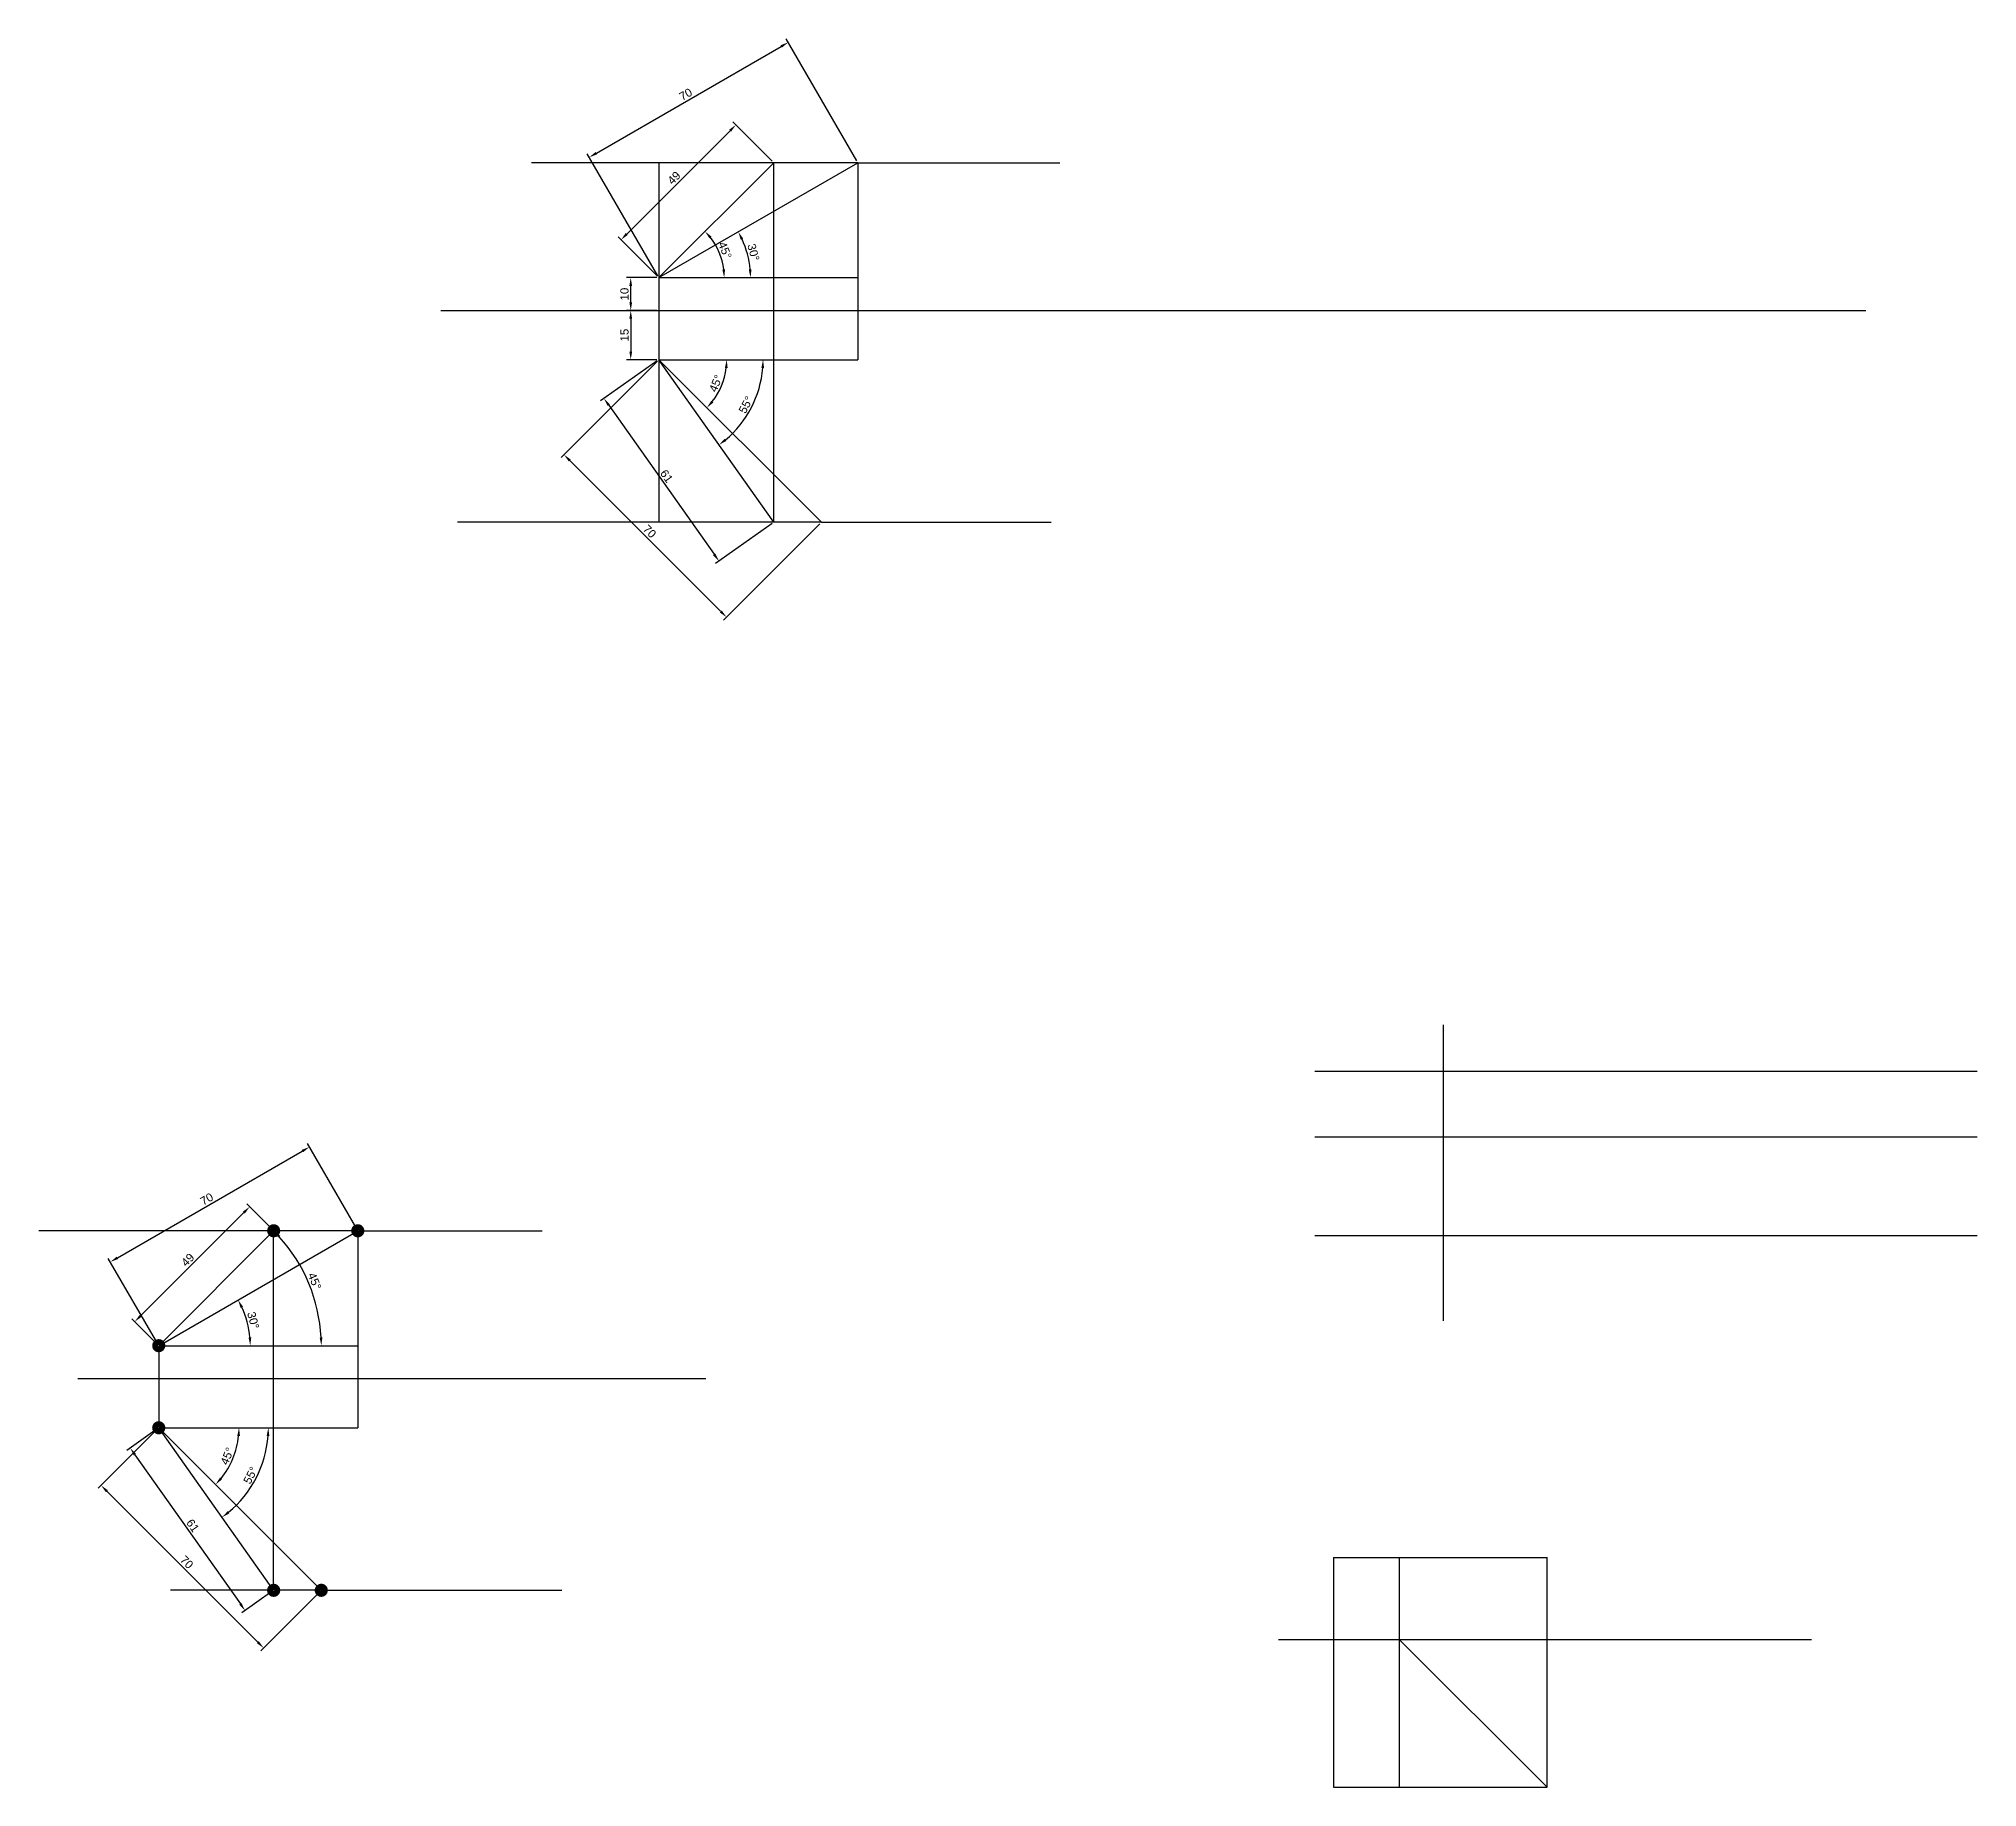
# Model space of a CAD drawing. Header units: millimetres. Extents: x 0 to 2671, y -1 to 896.
# Drawn here: x 1528 to 2118, y 364 to 896 of the extents above; entities that cross this region are included whole.
import ezdxf

# ---------------------------------------------------------------- set-up
doc = ezdxf.new("R2010")
doc.units = ezdxf.units.MM
doc.styles.get("Standard").update_dxf_attribs({"font": 'arial.ttf'})
doc.dimstyles.new('ISO-25', dxfattribs={"dimtxt": 2.5, "dimasz": 2.5, "dimexe": 1.25, "dimexo": 0.625, "dimtad": 1, "dimdec": 0, "dimtxsty": 'Standard', "dimcen": 2.5, "dimadec": 0, "dimazin": 0, "dimtfac": 1, "dimtdec": 0, "dimtmove": 0, "dimatfit": 3, "dimfxl": 1, "dimarcsym": 0})

msp = doc.modelspace()

# ---------------------------------------------------------------- blocks, each defined once
blk = doc.blocks.new('*D102')
at = {"color": 0, "lineweight": -2, "transparency": 16777216}
blk.add_arc((1564.59, 498.34), 27.88, 5.13917, 24.86083, dxfattribs=at)
at = {"color": 0, "transparency": 16777216}
for points in [[(1589.52, 509.87), (1590.26, 510.25), (1588.74, 512.28)], [(1592.78, 500.85), (1591.95, 500.82), (1592.47, 498.34)]]:
    blk.add_solid(points, dxfattribs=at)
at = {"layer": 'Defpoints', "color": 0, "transparency": 16777216}
for p in [(1625.21, 533.34), (1592.05, 503.18), (1564.59, 498.34), (1564.59, 498.34), (1625.21, 498.34)]:
    blk.add_point(p, dxfattribs=at)
at = {"color": 0, "transparency": 16777216, "insert": (1593.36, 506.05), "char_height": 2.5, "attachment_point": 5, "rotation": 285}
blk.add_mtext('30°', dxfattribs=at)
blk = doc.blocks.new('*D103')
at = {"color": 0, "lineweight": -2, "transparency": 16777216}
blk.add_arc((1564.59, 498.34), 49.5, 2.89418, 42.10582, dxfattribs=at)
at = {"color": 0, "transparency": 16777216}
for points in [[(1601.01, 531.24), (1601.62, 531.81), (1599.59, 533.34)], [(1614.44, 500.85), (1613.61, 500.83), (1614.09, 498.34)]]:
    blk.add_solid(points, dxfattribs=at)
at = {"layer": 'Defpoints', "color": 0, "transparency": 16777216}
for p in [(1599.59, 533.34), (1612.4, 511.15), (1564.59, 498.34), (1564.59, 498.34), (1625.21, 498.34)]:
    blk.add_point(p, dxfattribs=at)
at = {"color": 0, "transparency": 16777216, "insert": (1612.07, 518), "char_height": 2.5, "attachment_point": 5, "rotation": 292.5}
blk.add_mtext('45°', dxfattribs=at)
blk = doc.blocks.new('*D104')
at = {"color": 0, "lineweight": -2, "transparency": 16777216}
blk.add_arc((1564.59, 473.34), 24.46, 320.85881, 354.14119, dxfattribs=at)
at = {"color": 0, "transparency": 16777216}
for points in [[(1588.51, 470.86), (1589.34, 470.82), (1589.05, 473.34)], [(1583.87, 457.62), (1583.25, 458.18), (1581.89, 456.04)]]:
    blk.add_solid(points, dxfattribs=at)
at = {"layer": 'Defpoints', "color": 0, "transparency": 16777216}
for p in [(1564.59, 473.34), (1564.59, 473.34), (1625.21, 473.34), (1585.78, 461.11), (1614.09, 423.84)]:
    blk.add_point(p, dxfattribs=at)
at = {"color": 0, "transparency": 16777216, "insert": (1585.44, 464.7), "char_height": 2.5, "attachment_point": 5, "rotation": 67.5}
blk.add_mtext('45°', dxfattribs=at)
blk = doc.blocks.new('*D105')
at = {"color": 0, "lineweight": -2, "transparency": 16777216}
blk.add_arc((1564.59, 473.34), 33.38, 309.55683, 355.70756, dxfattribs=at)
at = {"color": 0, "transparency": 16777216}
for points in [[(1597.46, 470.85), (1598.29, 470.82), (1597.97, 473.34)], [(1586.1, 447.27), (1585.6, 447.93), (1583.86, 446.08)]]:
    blk.add_solid(points, dxfattribs=at)
at = {"layer": 'Defpoints', "color": 0, "transparency": 16777216}
for p in [(1564.59, 473.34), (1564.59, 473.34), (1625.21, 473.34), (1591.43, 453.49), (1599.59, 423.84)]:
    blk.add_point(p, dxfattribs=at)
at = {"color": 0, "transparency": 16777216, "insert": (1592.55, 458.87), "char_height": 2.5, "attachment_point": 5, "rotation": 62.63219}
blk.add_mtext('55°', dxfattribs=at)
blk = doc.blocks.new('*D106')
at = {"color": 0, "lineweight": -2, "transparency": 16777216}
for p, q in [((1559.06, 507.41), (1590.52, 538.87)), ((1599.15, 533.78), (1591.4, 541.53)), ((1564.15, 498.78), (1556.4, 506.53))]:
    blk.add_line(p, q, dxfattribs=at)
at = {"color": 0, "transparency": 16777216}
for points in [[(1590.23, 539.17), (1590.81, 538.58), (1592.29, 540.64)], [(1558.76, 507.7), (1559.35, 507.12), (1557.29, 505.64)]]:
    blk.add_solid(points, dxfattribs=at)
at = {"layer": 'Defpoints', "color": 0, "transparency": 16777216}
for p in [(1592.29, 540.64), (1599.59, 533.34), (1564.59, 498.34)]:
    blk.add_point(p, dxfattribs=at)
at = {"color": 0, "transparency": 16777216, "insert": (1573.44, 524.49), "char_height": 2.5, "attachment_point": 5, "rotation": 45}
blk.add_mtext('49', dxfattribs=at)
blk = doc.blocks.new('*D107')
at = {"color": 0, "lineweight": -2, "transparency": 16777216}
for p, q in [((1564.08, 472.98), (1554.87, 466.46)), ((1557.34, 465.14), (1589.45, 419.73)), ((1599.08, 423.48), (1589.87, 416.97))]:
    blk.add_line(p, q, dxfattribs=at)
at = {"color": 0, "transparency": 16777216}
for points in [[(1557.68, 465.39), (1557, 464.9), (1555.89, 467.19)], [(1589.79, 419.97), (1589.11, 419.49), (1590.89, 417.69)]]:
    blk.add_solid(points, dxfattribs=at)
at = {"layer": 'Defpoints', "color": 0, "transparency": 16777216}
for p in [(1564.59, 473.34), (1599.59, 423.84), (1590.89, 417.69)]:
    blk.add_point(p, dxfattribs=at)
at = {"color": 0, "transparency": 16777216, "insert": (1574.95, 443.54), "char_height": 2.5, "attachment_point": 5, "rotation": 305.26439}
blk.add_mtext('61', dxfattribs=at)
blk = doc.blocks.new('*D108')
at = {"color": 0, "lineweight": -2, "transparency": 16777216}
for p, q in [((1552.03, 525.1), (1608.32, 557.6)), ((1624.9, 533.88), (1609.86, 559.93)), ((1564.28, 498.88), (1549.24, 524.93))]:
    blk.add_line(p, q, dxfattribs=at)
at = {"color": 0, "transparency": 16777216}
for points in [[(1608.11, 557.96), (1608.53, 557.24), (1610.49, 558.85)], [(1551.82, 525.46), (1552.24, 524.74), (1549.86, 523.85)]]:
    blk.add_solid(points, dxfattribs=at)
at = {"layer": 'Defpoints', "color": 0, "transparency": 16777216}
for p in [(1610.49, 558.85), (1625.21, 533.34), (1564.59, 498.34)]:
    blk.add_point(p, dxfattribs=at)
at = {"color": 0, "transparency": 16777216, "insert": (1579.22, 542.99), "char_height": 2.5, "attachment_point": 5, "rotation": 30}
blk.add_mtext('70', dxfattribs=at)
blk = doc.blocks.new('*D109')
at = {"color": 0, "lineweight": -2, "transparency": 16777216}
for p, q in [((1564.15, 472.9), (1546.15, 454.9)), ((1548.8, 454.01), (1594.77, 408.05)), ((1613.65, 423.4), (1595.65, 405.4))]:
    blk.add_line(p, q, dxfattribs=at)
at = {"color": 0, "transparency": 16777216}
for points in [[(1549.1, 454.31), (1548.51, 453.72), (1547.04, 455.78)], [(1595.06, 408.34), (1594.47, 407.76), (1596.53, 406.28)]]:
    blk.add_solid(points, dxfattribs=at)
at = {"layer": 'Defpoints', "color": 0, "transparency": 16777216}
for p in [(1564.59, 473.34), (1614.09, 423.84), (1596.53, 406.28)]:
    blk.add_point(p, dxfattribs=at)
at = {"color": 0, "transparency": 16777216, "insert": (1573.13, 432.38), "char_height": 2.5, "attachment_point": 5, "rotation": 315}
blk.add_mtext('70', dxfattribs=at)
blk = doc.blocks.new('*D110')
at = {"color": 0, "lineweight": -2, "transparency": 16777216}
for p, q in [((1697.87, 861.53), (1754.16, 894.03)), ((1777.19, 859.15), (1755.7, 896.36)), ((1716.57, 824.15), (1695.08, 861.36))]:
    blk.add_line(p, q, dxfattribs=at)
at = {"color": 0, "transparency": 16777216}
for points in [[(1753.95, 894.39), (1754.37, 893.67), (1756.33, 895.28)], [(1697.66, 861.89), (1698.08, 861.17), (1695.71, 860.28)]]:
    blk.add_solid(points, dxfattribs=at)
at = {"layer": 'Defpoints', "color": 0, "transparency": 16777216}
for p in [(1756.33, 895.28), (1777.5, 858.61), (1716.88, 823.61)]:
    blk.add_point(p, dxfattribs=at)
at = {"color": 0, "transparency": 16777216, "insert": (1725.07, 879.43), "char_height": 2.5, "attachment_point": 5, "rotation": 30}
blk.add_mtext('70', dxfattribs=at)
blk = doc.blocks.new('*D111')
at = {"color": 0, "lineweight": -2, "transparency": 16777216}
for p, q in [((1707.12, 836.9), (1738.58, 868.37)), ((1751.44, 859.05), (1739.47, 871.02)), ((1716.44, 824.05), (1704.47, 836.02))]:
    blk.add_line(p, q, dxfattribs=at)
at = {"color": 0, "transparency": 16777216}
for points in [[(1738.29, 868.66), (1738.88, 868.07), (1740.35, 870.14)], [(1706.83, 837.2), (1707.42, 836.61), (1705.35, 835.14)]]:
    blk.add_solid(points, dxfattribs=at)
at = {"layer": 'Defpoints', "color": 0, "transparency": 16777216}
for p in [(1740.35, 870.14), (1751.88, 858.61), (1716.88, 823.61)]:
    blk.add_point(p, dxfattribs=at)
at = {"color": 0, "transparency": 16777216, "insert": (1721.51, 853.98), "char_height": 2.5, "attachment_point": 5, "rotation": 45}
blk.add_mtext('49', dxfattribs=at)
blk = doc.blocks.new('*D112')
at = {"color": 0, "lineweight": -2, "transparency": 16777216}
for p, q in [((1716.44, 798.17), (1687.1, 768.83)), ((1689.75, 767.95), (1735.71, 721.99)), ((1765.93, 748.67), (1736.6, 719.34))]:
    blk.add_line(p, q, dxfattribs=at)
at = {"color": 0, "transparency": 16777216}
for points in [[(1690.05, 768.24), (1689.46, 767.66), (1687.98, 769.72)], [(1736.01, 722.28), (1735.42, 721.69), (1737.48, 720.22)]]:
    blk.add_solid(points, dxfattribs=at)
at = {"layer": 'Defpoints', "color": 0, "transparency": 16777216}
for p in [(1716.88, 798.61), (1766.38, 749.11), (1737.48, 720.22)]:
    blk.add_point(p, dxfattribs=at)
at = {"color": 0, "transparency": 16777216, "insert": (1714.08, 746.31), "char_height": 2.5, "attachment_point": 5, "rotation": 315}
blk.add_mtext('70', dxfattribs=at)
blk = doc.blocks.new('*D113')
at = {"color": 0, "lineweight": -2, "transparency": 16777216}
for p, q in [((1716.37, 798.25), (1699.17, 786.09)), ((1701.63, 784.77), (1733.75, 739.35)), ((1751.37, 748.75), (1734.17, 736.59))]:
    blk.add_line(p, q, dxfattribs=at)
at = {"color": 0, "transparency": 16777216}
for points in [[(1701.97, 785.01), (1701.29, 784.53), (1700.19, 786.81)], [(1734.09, 739.6), (1733.4, 739.11), (1735.19, 737.31)]]:
    blk.add_solid(points, dxfattribs=at)
at = {"layer": 'Defpoints', "color": 0, "transparency": 16777216}
for p in [(1716.88, 798.61), (1751.88, 749.11), (1735.19, 737.31)]:
    blk.add_point(p, dxfattribs=at)
at = {"color": 0, "transparency": 16777216, "insert": (1719.24, 763.16), "char_height": 2.5, "attachment_point": 5, "rotation": 305.26439}
blk.add_mtext('61', dxfattribs=at)
blk = doc.blocks.new('*D114')
at = {"color": 0, "lineweight": -2, "transparency": 16777216}
for p, q in [((1716.25, 823.61), (1707.08, 823.61)), ((1708.33, 816.11), (1708.33, 821.11)), ((1716.25, 813.61), (1707.08, 813.61))]:
    blk.add_line(p, q, dxfattribs=at)
at = {"color": 0, "transparency": 16777216}
for points in [[(1707.91, 821.11), (1708.75, 821.11), (1708.33, 823.61)], [(1707.91, 816.11), (1708.75, 816.11), (1708.33, 813.61)]]:
    blk.add_solid(points, dxfattribs=at)
at = {"layer": 'Defpoints', "color": 0, "transparency": 16777216}
for p in [(1708.33, 823.61), (1716.88, 823.61), (1716.88, 813.61)]:
    blk.add_point(p, dxfattribs=at)
at = {"color": 0, "transparency": 16777216, "insert": (1706.43, 818.61), "char_height": 2.5, "attachment_point": 5, "rotation": 90}
blk.add_mtext('10', dxfattribs=at)
blk = doc.blocks.new('*D115')
at = {"color": 0, "lineweight": -2, "transparency": 16777216}
for p, q in [((1716.25, 813.61), (1707.08, 813.61)), ((1708.33, 811.11), (1708.33, 801.11)), ((1716.25, 798.61), (1707.08, 798.61))]:
    blk.add_line(p, q, dxfattribs=at)
at = {"color": 0, "transparency": 16777216}
for points in [[(1707.91, 811.11), (1708.75, 811.11), (1708.33, 813.61)], [(1707.91, 801.11), (1708.75, 801.11), (1708.33, 798.61)]]:
    blk.add_solid(points, dxfattribs=at)
at = {"layer": 'Defpoints', "color": 0, "transparency": 16777216}
for p in [(1716.88, 813.61), (1708.33, 798.61), (1716.88, 798.61)]:
    blk.add_point(p, dxfattribs=at)
at = {"color": 0, "transparency": 16777216, "insert": (1706.43, 806.11), "char_height": 2.5, "attachment_point": 5, "rotation": 90}
blk.add_mtext('15', dxfattribs=at)
blk = doc.blocks.new('*D116')
at = {"color": 0, "lineweight": -2, "transparency": 16777216}
blk.add_arc((1716.88, 823.61), 27.93, 5.1309, 24.8691, dxfattribs=at)
at = {"color": 0, "transparency": 16777216}
for points in [[(1741.84, 835.16), (1742.58, 835.55), (1741.06, 837.58)], [(1745.11, 826.13), (1744.28, 826.09), (1744.8, 823.61)]]:
    blk.add_solid(points, dxfattribs=at)
at = {"layer": 'Defpoints', "color": 0, "transparency": 16777216}
for p in [(1777.5, 858.61), (1744.38, 828.46), (1716.88, 823.61), (1716.88, 823.61), (1777.5, 823.61)]:
    blk.add_point(p, dxfattribs=at)
at = {"color": 0, "transparency": 16777216, "insert": (1745.69, 831.33), "char_height": 2.5, "attachment_point": 5, "rotation": 285}
blk.add_mtext('30°', dxfattribs=at)
blk = doc.blocks.new('*D117')
at = {"color": 0, "lineweight": -2, "transparency": 16777216}
blk.add_arc((1716.88, 823.61), 19.92, 7.19494, 37.80506, dxfattribs=at)
at = {"color": 0, "transparency": 16777216}
for points in [[(1732.31, 835.55), (1732.93, 836.1), (1730.96, 837.7)], [(1737.06, 826.13), (1736.23, 826.08), (1736.8, 823.61)]]:
    blk.add_solid(points, dxfattribs=at)
at = {"layer": 'Defpoints', "color": 0, "transparency": 16777216}
for p in [(1751.88, 858.61), (1736.12, 828.77), (1716.88, 823.61), (1716.88, 823.61), (1777.5, 823.61)]:
    blk.add_point(p, dxfattribs=at)
at = {"color": 0, "transparency": 16777216, "insert": (1737.03, 831.96), "char_height": 2.5, "attachment_point": 5, "rotation": 292.5}
blk.add_mtext('45°', dxfattribs=at)
blk = doc.blocks.new('*D118')
at = {"color": 0, "lineweight": -2, "transparency": 16777216}
blk.add_arc((1716.88, 798.61), 20.69, 321.92634, 353.07366, dxfattribs=at)
at = {"color": 0, "transparency": 16777216}
for points in [[(1737, 796.14), (1737.84, 796.09), (1737.57, 798.61)], [(1733.48, 785.58), (1732.86, 786.13), (1731.51, 783.98)]]:
    blk.add_solid(points, dxfattribs=at)
at = {"layer": 'Defpoints', "color": 0, "transparency": 16777216}
for p in [(1716.88, 798.61), (1716.88, 798.61), (1777.5, 798.61), (1734.8, 788.27), (1766.38, 749.11)]:
    blk.add_point(p, dxfattribs=at)
at = {"color": 0, "transparency": 16777216, "insert": (1734.24, 791.42), "char_height": 2.5, "attachment_point": 5, "rotation": 67.5}
blk.add_mtext('45°', dxfattribs=at)
blk = doc.blocks.new('*D119')
at = {"color": 0, "lineweight": -2, "transparency": 16777216}
blk.add_arc((1716.88, 798.61), 31.74, 309.77787, 355.48652, dxfattribs=at)
at = {"color": 0, "transparency": 16777216}
for points in [[(1748.11, 796.13), (1748.94, 796.1), (1748.62, 798.61)], [(1737.44, 773.89), (1736.93, 774.55), (1735.21, 772.69)]]:
    blk.add_solid(points, dxfattribs=at)
at = {"layer": 'Defpoints', "color": 0, "transparency": 16777216}
for p in [(1716.88, 798.61), (1716.88, 798.61), (1777.5, 798.61), (1742.4, 779.73), (1751.88, 749.11)]:
    blk.add_point(p, dxfattribs=at)
at = {"color": 0, "transparency": 16777216, "insert": (1743.38, 784.89), "char_height": 2.5, "attachment_point": 5, "rotation": 62.63219}
blk.add_mtext('55°', dxfattribs=at)

# ---------------------------------------------------------------- dimensions: what is measured, and where the dimension line sits
for p1, p2, distance, picture, middle in [((1716.88, 823.61), (1777.5, 858.61), 42.34, '*D110', (1725.07, 879.43)), ((1716.88, 823.61), (1751.88, 858.61), 16.3, '*D111', (1721.51, 853.98)), ((1716.88, 813.61), (1716.88, 823.61), 8.55, '*D114', (1706.43, 818.61)), ((1716.88, 813.61), (1716.88, 798.61), -8.55, '*D115', (1706.43, 806.11)), ((1716.88, 798.61), (1766.38, 749.11), -40.86, '*D112', (1714.08, 746.31)), ((1716.88, 798.61), (1751.88, 749.11), -20.44, '*D113', (1719.24, 763.16)), ((1564.59, 498.34), (1625.21, 533.34), 29.46, '*D108', (1579.22, 542.99)), ((1564.59, 498.34), (1599.59, 533.34), 10.33, '*D106', (1573.44, 524.49)), ((1564.59, 473.34), (1614.09, 423.84), -24.83, '*D109', (1573.13, 432.38)), ((1564.59, 473.34), (1599.59, 423.84), -10.65, '*D107', (1574.95, 443.54))]:
    dim = msp.add_aligned_dim(p1=p1, p2=p2, distance=distance, dimstyle='ISO-25')
    dim.commit()
    dim.dimension.update_dxf_attribs({"geometry": picture, "text_midpoint": middle})
for base, line1, line2, picture, middle in [((1744.38, 828.46), ((1716.88, 823.61), (1777.5, 823.61)), ((1716.88, 823.61), (1777.5, 858.61)), '*D116', (1745.69, 831.33)), ((1736.12, 828.77), ((1716.88, 823.61), (1777.5, 823.61)), ((1751.88, 858.61), (1716.88, 823.61)), '*D117', (1737.03, 831.96)), ((1734.8, 788.27), ((1716.88, 798.61), (1777.5, 798.61)), ((1716.88, 798.61), (1766.38, 749.11)), '*D118', (1734.24, 791.42)), ((1742.4, 779.73), ((1751.88, 749.11), (1716.88, 798.61)), ((1716.88, 798.61), (1777.5, 798.61)), '*D119', (1743.38, 784.89)), ((1592.05, 503.18), ((1564.59, 498.34), (1625.21, 498.34)), ((1564.59, 498.34), (1625.21, 533.34)), '*D102', (1593.36, 506.05)), ((1612.4, 511.15), ((1564.59, 498.34), (1625.21, 498.34)), ((1599.59, 533.34), (1564.59, 498.34)), '*D103', (1612.07, 518)), ((1585.78, 461.11), ((1564.59, 473.34), (1614.09, 423.84)), ((1564.59, 473.34), (1625.21, 473.34)), '*D104', (1585.44, 464.7)), ((1591.43, 453.49), ((1599.59, 423.84), (1564.59, 473.34)), ((1564.59, 473.34), (1625.21, 473.34)), '*D105', (1592.55, 458.87))]:
    dim = msp.add_angular_dim_2l(base=base, line1=line1, line2=line2, dimstyle='ISO-25')
    dim.commit()
    dim.dimension.update_dxf_attribs({"geometry": picture, "text_midpoint": middle})

# ---------------------------------------------------------------- linework, layer by layer
for p, q in [((1777.5, 858.61), (1678.07, 858.61)), ((1716.88, 858.61), (1716.88, 749.11)), ((1716.88, 823.61), (1777.5, 858.61)), ((1751.88, 749.11), (1751.88, 858.61)), ((1777.5, 858.61), (1777.5, 798.61)), ((1777.5, 858.61), (1838.95, 858.61)), ((1716.88, 823.61), (1777.5, 823.61)), ((1650.46, 813.61), (2084.44, 813.61)), ((1716.88, 798.61), (1777.5, 798.61)), ((1716.88, 798.61), (1766.38, 749.11)), ((1766.38, 749.11), (1655.59, 749.11)), ((1766.38, 749.11), (1836.39, 749.11)), ((1955.71, 596.07), (1955.71, 505.9)), ((1916.68, 581.9), (2118.37, 581.9)), ((1916.68, 561.9), (2118.37, 561.9)), ((1625.21, 533.34), (1528.06, 533.34)), ((1564.59, 498.34), (1625.21, 533.34)), ((1599.59, 533.34), (1564.59, 498.34)), ((1599.59, 423.84), (1599.59, 533.34)), ((1625.21, 533.34), (1625.21, 473.34)), ((1625.21, 533.34), (1681.37, 533.34)), ((1916.68, 531.9), (2118.37, 531.9)), ((1564.59, 498.34), (1625.21, 498.34)), ((1564.59, 498.34), (1564.59, 473.34)), ((1540, 488.34), (1731.22, 488.34)), ((1564.59, 473.34), (1625.21, 473.34)), ((1564.59, 473.34), (1564.59, 473.34)), ((1564.59, 473.34), (1614.09, 423.84)), ((1599.59, 423.84), (1564.59, 473.34)), ((1922.38, 433.87), (1987.38, 433.87)), ((1922.38, 433.87), (1922.38, 363.87)), ((1942.38, 433.87), (1942.38, 363.87)), ((1987.38, 363.87), (1987.38, 433.87)), ((1614.09, 423.84), (1568.13, 423.84)), ((1614.09, 423.84), (1687.37, 423.84)), ((1905.59, 408.87), (2067.87, 408.87)), ((1942.38, 408.87), (1987.38, 363.87)), ((1922.38, 363.87), (1987.38, 363.87))]:
    msp.add_line(p, q)
at = {"lineweight": 30}
for p, q in [((1751.88, 858.61), (1716.88, 823.61)), ((1751.88, 749.11), (1716.88, 798.61))]:
    msp.add_line(p, q, dxfattribs=at)
at = {"const_width": 1.75}
for points in [[(1598.47, 533.34, 1), (1600.72, 533.34, 1)], [(1624.09, 533.34, 1), (1626.34, 533.34, 1)], [(1563.47, 498.34, 1), (1565.72, 498.34, 1)], [(1563.47, 473.34, 1), (1565.72, 473.34, 1)], [(1598.47, 423.84, 1), (1600.72, 423.84, 1)], [(1612.97, 423.84, 1), (1615.22, 423.84, 1)]]:
    msp.add_lwpolyline(points, format="xyb", close=True, dxfattribs=at)

msp.set_redraw_order([(e.dxf.handle, doc.entitydb.next_handle()) for e in msp.query("TEXT MTEXT ATTDEF DIMENSION ARC_DIMENSION")])  # texts and dimensions are drawn at this point

doc.saveas('drawing.dxf')
